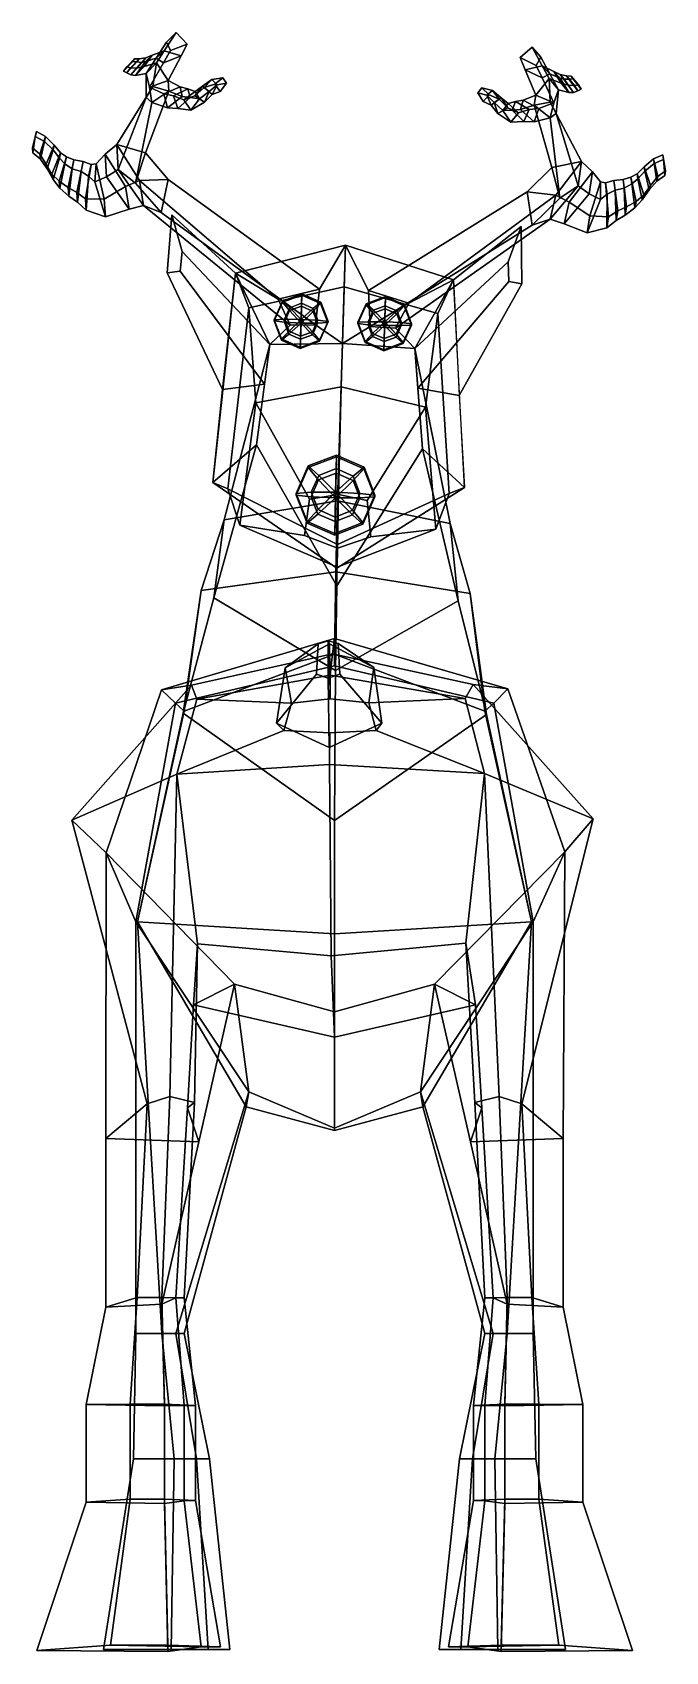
# Model space of a CAD drawing. Extents: x -86 to 94, y -151 to 310.
import ezdxf

# ---------------------------------------------------------------- set-up
doc = ezdxf.new("R2010")
doc.units = 0

msp = doc.modelspace()

# ---------------------------------------------------------------- linework, layer by layer
for points in [[(-48.462265, 304.799011, 192.561218), (-45.084778, 310.009918, 188.706955), (-47.829819, 307.258575, 187.71376), (-50.806168, 302.658478, 190.46225)], [(-48.462265, 304.799011, 192.561218), (-43.704437, 303.299164, 191.300812), (-41.944042, 306.664459, 189.004684), (-45.084778, 310.009918, 188.706955)], [(-45.084778, 310.009918, 188.706955), (-41.944042, 306.664459, 189.004684), (-46.676575, 304.817749, 187.471756), (-47.829819, 307.258575, 187.71376)], [(-50.726425, 301.295776, 195.149323), (-48.462265, 304.799011, 192.561218), (-51.881378, 303.492249, 190.224182), (-54.216526, 300.276306, 192.165878)], [(-48.462265, 304.799011, 192.561218), (-50.806168, 302.658478, 190.46225), (-53.804764, 301.712372, 188.02861), (-51.881378, 303.492249, 190.224182)], [(-50.806168, 302.658478, 190.46225), (-47.829819, 307.258575, 187.71376), (-46.676575, 304.817749, 187.471756), (-48.679482, 301.358521, 189.303345)], [(-47.373158, 296.261078, 196.097137), (-43.704437, 303.299164, 191.300812), (-48.462265, 304.799011, 192.561218), (-50.726425, 301.295776, 195.149323)], [(-43.704437, 303.299164, 191.300812), (-48.679482, 301.358521, 189.303345), (-46.676575, 304.817749, 187.471756), (-41.944042, 306.664459, 189.004684)], [(56.275333, 305.845978, 188.159332), (58.763153, 302.9216, 187.151337), (57.393532, 300.617401, 186.933411), (52.83836, 302.811493, 188.505692)], [(59.146126, 300.452576, 192.00351), (56.275333, 305.845978, 188.159332), (52.83836, 302.811493, 188.505692), (54.276642, 299.360138, 190.798767)], [(59.146126, 300.452576, 192.00351), (61.299538, 298.166656, 189.892517), (58.763153, 302.9216, 187.151337), (56.275333, 305.845978, 188.159332)], [(-60.046398, 298.953491, 178.462112), (-59.162453, 300.207886, 181.098892), (-56.906776, 302.519653, 181.139435), (-57.447994, 301.761597, 178.842484)], [(-56.282104, 301.591583, 182.542816), (-59.15929, 298.443481, 182.282211), (-60.046398, 298.953491, 178.462112), (-57.447994, 301.761597, 178.842484)], [(-59.15929, 298.443481, 182.282211), (-58.076389, 299.897125, 185.14798), (-59.162453, 300.207886, 181.098892), (-60.046398, 298.953491, 178.462112)], [(-58.076389, 299.897125, 185.14798), (-55.589752, 302.484222, 185.05513), (-56.906776, 302.519653, 181.139435), (-59.162453, 300.207886, 181.098892)], [(-54.963501, 301.478027, 186.332062), (-58.011646, 297.87912, 186.891785), (-59.15929, 298.443481, 182.282211), (-56.282104, 301.591583, 182.542816)], [(-58.011646, 297.87912, 186.891785), (-56.324383, 299.801605, 189.668808), (-58.076389, 299.897125, 185.14798), (-59.15929, 298.443481, 182.282211)], [(-56.324383, 299.801605, 189.668808), (-53.746498, 302.732666, 188.850739), (-55.589752, 302.484222, 185.05513), (-58.076389, 299.897125, 185.14798)], [(-53.804764, 301.712372, 188.02861), (-56.66901, 297.705963, 189.906326), (-58.011646, 297.87912, 186.891785), (-54.963501, 301.478027, 186.332062)], [(-56.66901, 297.705963, 189.906326), (-54.216526, 300.276306, 192.165878), (-56.324383, 299.801605, 189.668808), (-58.011646, 297.87912, 186.891785)], [(-55.589752, 302.484222, 185.05513), (-56.282104, 301.591583, 182.542816), (-57.447994, 301.761597, 178.842484), (-56.906776, 302.519653, 181.139435)], [(-50.806168, 302.658478, 190.46225), (-53.641594, 298.263733, 193.084549), (-56.66901, 297.705963, 189.906326), (-53.804764, 301.712372, 188.02861)], [(-53.641594, 298.263733, 193.084549), (-50.726425, 301.295776, 195.149323), (-54.216526, 300.276306, 192.165878), (-56.66901, 297.705963, 189.906326)], [(-54.216526, 300.276306, 192.165878), (-51.881378, 303.492249, 190.224182), (-53.746498, 302.732666, 188.850739), (-56.324383, 299.801605, 189.668808)], [(-53.746498, 302.732666, 188.850739), (-54.963501, 301.478027, 186.332062), (-56.282104, 301.591583, 182.542816), (-55.589752, 302.484222, 185.05513)], [(-51.881378, 303.492249, 190.224182), (-53.804764, 301.712372, 188.02861), (-54.963501, 301.478027, 186.332062), (-53.746498, 302.732666, 188.850739)], [(-51.690281, 294.549683, 199.341507), (-50.726425, 301.295776, 195.149323), (-53.641594, 298.263733, 193.084549), (-53.653656, 291.438751, 196.334732)], [(-52.671421, 294.441467, 192.960464), (-53.641594, 298.263733, 193.084549), (-50.806168, 302.658478, 190.46225), (-48.679482, 301.358521, 189.303345)], [(-47.373158, 296.261078, 196.097137), (-52.671421, 294.441467, 192.960464), (-48.679482, 301.358521, 189.303345), (-43.704437, 303.299164, 191.300812)], [(-51.690281, 294.549683, 199.341507), (-47.15332, 293.273956, 198.279846), (-47.373158, 296.261078, 196.097137), (-50.726425, 301.295776, 195.149323)], [(54.276642, 299.360138, 190.798767), (52.83836, 302.811493, 188.505692), (57.393532, 300.617401, 186.933411), (59.069649, 297.060394, 188.761627)], [(57.287678, 292.153503, 195.591187), (61.076508, 296.83255, 194.586166), (59.146126, 300.452576, 192.00351), (54.276642, 299.360138, 190.798767)], [(61.299538, 298.166656, 189.892517), (59.069649, 297.060394, 188.761627), (57.393532, 300.617401, 186.933411), (58.763153, 302.9216, 187.151337)], [(61.076508, 296.83255, 194.586166), (64.477821, 295.560059, 191.574753), (62.446781, 298.899261, 189.639389), (59.146126, 300.452576, 192.00351)], [(59.146126, 300.452576, 192.00351), (62.446781, 298.899261, 189.639389), (64.214294, 297.003418, 187.434921), (61.299538, 298.166656, 189.892517)], [(-53.653656, 291.438751, 196.334732), (-53.641594, 298.263733, 193.084549), (-52.671421, 294.441467, 192.960464), (-52.046112, 290.01355, 195.036392)], [(-52.671421, 294.441467, 192.960464), (-47.373158, 296.261078, 196.097137), (-43.923626, 294.485535, 194.533218), (-48.561108, 292.501862, 191.71489)], [(-47.373158, 296.261078, 196.097137), (-47.15332, 293.273956, 198.279846), (-43.396839, 291.736816, 196.348602), (-43.923626, 294.485535, 194.533218)], [(-39.734856, 291.983337, 188.428467), (-37.595928, 294.682861, 190.842743), (-34.928116, 296.592438, 189.007721), (-37.080284, 294.275879, 186.923615)], [(-37.595928, 294.682861, 190.842743), (-35.722694, 293.192261, 191.334), (-33.419792, 295.096191, 189.567581), (-34.928116, 296.592438, 189.007721)], [(-37.080284, 294.275879, 186.923615), (-34.928116, 296.592438, 189.007721), (-31.836641, 297.085175, 187.261063), (-34.103519, 295.245087, 185.498535)], [(-34.886318, 292.358276, 187.116425), (-37.080284, 294.275879, 186.923615), (-34.103519, 295.245087, 185.498535), (-32.534317, 293.189178, 185.936386)], [(-34.928116, 296.592438, 189.007721), (-33.419792, 295.096191, 189.567581), (-30.803055, 295.556671, 187.959885), (-31.836641, 297.085175, 187.261063)], [(-33.419792, 295.096191, 189.567581), (-34.886318, 292.358276, 187.116425), (-32.534317, 293.189178, 185.936386), (-30.803055, 295.556671, 187.959885)], [(-32.534317, 293.189178, 185.936386), (-34.103519, 295.245087, 185.498535), (-31.836641, 297.085175, 187.261063), (-30.803055, 295.556671, 187.959885)], [(57.287678, 292.153503, 195.591187), (54.276642, 299.360138, 190.798767), (59.069649, 297.060394, 188.761627), (62.42326, 289.96051, 192.414703)], [(61.427841, 290.136902, 198.802551), (61.076508, 296.83255, 194.586166), (57.287678, 292.153503, 195.591187), (56.800537, 289.23584, 197.789566)], [(62.42326, 289.96051, 192.414703), (59.069649, 297.060394, 188.761627), (61.299538, 298.166656, 189.892517), (63.723186, 293.631805, 192.509552)], [(61.427841, 290.136902, 198.802551), (63.129993, 286.939056, 195.79451), (63.723186, 293.631805, 192.509552), (61.076508, 296.83255, 194.586166)], [(63.723186, 293.631805, 192.509552), (66.705215, 292.85202, 189.306381), (64.477821, 295.560059, 191.574753), (61.076508, 296.83255, 194.586166)], [(61.299538, 298.166656, 189.892517), (64.214294, 297.003418, 187.434921), (66.705215, 292.85202, 189.306381), (63.723186, 293.631805, 192.509552)], [(64.477821, 295.560059, 191.574753), (66.54763, 294.931549, 189.060562), (64.24366, 298.007477, 188.251831), (62.446781, 298.899261, 189.639389)], [(62.446781, 298.899261, 189.639389), (64.24366, 298.007477, 188.251831), (65.35585, 296.683746, 185.728775), (64.214294, 297.003418, 187.434921)], [(64.214294, 297.003418, 187.434921), (65.35585, 296.683746, 185.728775), (68.071602, 292.91983, 186.279053), (66.705215, 292.85202, 189.306381)], [(66.54763, 294.931549, 189.060562), (68.322327, 294.891815, 184.523651), (66.07589, 297.621216, 184.440445), (64.24366, 298.007477, 188.251831)], [(64.24366, 298.007477, 188.251831), (66.07589, 297.621216, 184.440445), (66.697334, 296.694336, 181.927094), (65.35585, 296.683746, 185.728775)], [(66.705215, 292.85202, 189.306381), (68.071602, 292.91983, 186.279053), (66.54763, 294.931549, 189.060562), (64.477821, 295.560059, 191.574753)], [(65.35585, 296.683746, 185.728775), (66.697334, 296.694336, 181.927094), (69.285156, 293.387238, 181.656769), (68.071602, 292.91983, 186.279053)], [(68.322327, 294.891815, 184.523651), (69.450333, 295.114716, 180.463547), (67.409576, 297.555176, 180.512756), (66.07589, 297.621216, 184.440445)], [(66.07589, 297.621216, 184.440445), (67.409576, 297.555176, 180.512756), (67.891205, 296.772247, 178.21553), (66.697334, 296.694336, 181.927094)], [(66.697334, 296.694336, 181.927094), (67.891205, 296.772247, 178.21553), (70.231033, 293.820862, 177.826477), (69.285156, 293.387238, 181.656769)], [(70.231033, 293.820862, 177.826477), (67.891205, 296.772247, 178.21553), (67.409576, 297.555176, 180.512756), (69.450333, 295.114716, 180.463547)], [(-62.017899, 278.092682, 209.771561), (-53.779339, 275.688477, 211.372879), (-47.15332, 293.273956, 198.279846), (-51.690281, 294.549683, 199.341507)], [(-61.611263, 270.913483, 206.26889), (-62.017899, 278.092682, 209.771561), (-51.690281, 294.549683, 199.341507), (-53.653656, 291.438751, 196.334732)], [(-61.611263, 270.913483, 206.26889), (-53.653656, 291.438751, 196.334732), (-52.046112, 290.01355, 195.036392), (-56.676804, 267.019989, 205.979721)], [(-56.676804, 267.019989, 205.979721), (-52.046112, 290.01355, 195.036392), (-47.15332, 293.273956, 198.279846), (-53.779339, 275.688477, 211.372879)], [(-52.046112, 290.01355, 195.036392), (-52.671421, 294.441467, 192.960464), (-48.561108, 292.501862, 191.71489), (-47.538601, 288.509705, 193.359665)], [(-47.15332, 293.273956, 198.279846), (-52.046112, 290.01355, 195.036392), (-47.538601, 288.509705, 193.359665), (-43.396839, 291.736816, 196.348602)], [(-48.561108, 292.501862, 191.71489), (-43.923626, 294.485535, 194.533218), (-41.734211, 293.913239, 193.370895), (-45.812206, 291.929047, 190.827072)], [(-47.538601, 288.509705, 193.359665), (-48.561108, 292.501862, 191.71489), (-45.812206, 291.929047, 190.827072), (-44.620377, 288.361542, 192.169327)], [(-43.396839, 291.736816, 196.348602), (-47.538601, 288.509705, 193.359665), (-44.620377, 288.361542, 192.169327), (-41.062763, 291.424561, 194.911026)], [(-45.812206, 291.929047, 190.827072), (-41.734211, 293.913239, 193.370895), (-39.705902, 293.192505, 192.337372), (-42.9217, 290.775055, 189.95076)], [(-44.620377, 288.361542, 192.169327), (-45.812206, 291.929047, 190.827072), (-42.9217, 290.775055, 189.95076), (-40.935951, 287.856171, 190.65329)], [(-41.062763, 291.424561, 194.911026), (-44.620377, 288.361542, 192.169327), (-40.935951, 287.856171, 190.65329), (-38.417515, 291.046936, 193.369446)], [(-43.923626, 294.485535, 194.533218), (-43.396839, 291.736816, 196.348602), (-41.062763, 291.424561, 194.911026), (-41.734211, 293.913239, 193.370895)], [(-42.9217, 290.775055, 189.95076), (-39.705902, 293.192505, 192.337372), (-37.595928, 294.682861, 190.842743), (-39.734856, 291.983337, 188.428467)], [(-40.935951, 287.856171, 190.65329), (-42.9217, 290.775055, 189.95076), (-39.734856, 291.983337, 188.428467), (-37.062244, 290.139221, 188.470749)], [(-41.734211, 293.913239, 193.370895), (-41.062763, 291.424561, 194.911026), (-38.417515, 291.046936, 193.369446), (-39.705902, 293.192505, 192.337372)], [(-38.417515, 291.046936, 193.369446), (-40.935951, 287.856171, 190.65329), (-37.062244, 290.139221, 188.470749), (-35.722694, 293.192261, 191.334)], [(-37.062244, 290.139221, 188.470749), (-39.734856, 291.983337, 188.428467), (-37.080284, 294.275879, 186.923615), (-34.886318, 292.358276, 187.116425)], [(-39.705902, 293.192505, 192.337372), (-38.417515, 291.046936, 193.369446), (-35.722694, 293.192261, 191.334), (-37.595928, 294.682861, 190.842743)], [(-35.722694, 293.192261, 191.334), (-37.062244, 290.139221, 188.470749), (-34.886318, 292.358276, 187.116425), (-33.419792, 295.096191, 189.567581)], [(42.273911, 290.286346, 185.584457), (40.747463, 292.754211, 187.615677), (41.915272, 294.181488, 186.901825), (44.019653, 292.191803, 185.124664)], [(44.945011, 293.453461, 188.620346), (41.915272, 294.181488, 186.901825), (40.747463, 292.754211, 187.615677), (43.308033, 292.095978, 189.199936)], [(43.308033, 292.095978, 189.199936), (40.747463, 292.754211, 187.615677), (42.273911, 290.286346, 185.584457), (44.540939, 289.285797, 186.745544)], [(46.89539, 291.005737, 186.525192), (44.019653, 292.191803, 185.124664), (41.915272, 294.181488, 186.901825), (44.945011, 293.453461, 188.620346)], [(44.540939, 289.285797, 186.745544), (42.273911, 290.286346, 185.584457), (44.019653, 292.191803, 185.124664), (46.89539, 291.005737, 186.525192)], [(47.428463, 291.364258, 190.437103), (44.945011, 293.453461, 188.620346), (43.308033, 292.095978, 189.199936), (45.429764, 290.04068, 190.951492)], [(45.429764, 290.04068, 190.951492), (43.308033, 292.095978, 189.199936), (44.540939, 289.285797, 186.745544), (46.512592, 286.932922, 188.088089)], [(46.512592, 286.932922, 188.088089), (44.540939, 289.285797, 186.745544), (46.89539, 291.005737, 186.525192), (49.335571, 288.544006, 188.014313)], [(49.335571, 288.544006, 188.014313), (46.89539, 291.005737, 186.525192), (44.945011, 293.453461, 188.620346), (47.428463, 291.364258, 190.437103)], [(49.395531, 289.733429, 191.91774), (47.428463, 291.364258, 190.437103), (45.429764, 290.04068, 190.951492), (47.922157, 287.720123, 192.970016)], [(52.401688, 287.111145, 189.51236), (49.335571, 288.544006, 188.014313), (47.428463, 291.364258, 190.437103), (49.395531, 289.733429, 191.91774)], [(53.702076, 290.677979, 194.068314), (51.475246, 290.28537, 192.929199), (50.584953, 287.888367, 194.485657), (52.932339, 288.015625, 195.900253)], [(58.164097, 288.374939, 191.216965), (55.378494, 288.023651, 190.357132), (51.475246, 290.28537, 192.929199), (53.702076, 290.677979, 194.068314)], [(57.287678, 292.153503, 195.591187), (53.702076, 290.677979, 194.068314), (52.932339, 288.015625, 195.900253), (56.800537, 289.23584, 197.789566)], [(62.42326, 289.96051, 192.414703), (58.164097, 288.374939, 191.216965), (53.702076, 290.677979, 194.068314), (57.287678, 292.153503, 195.591187)], [(63.129993, 286.939056, 195.79451), (61.411285, 285.665558, 194.518234), (62.42326, 289.96051, 192.414703), (63.723186, 293.631805, 192.509552)], [(68.071602, 292.91983, 186.279053), (69.285156, 293.387238, 181.656769), (68.322327, 294.891815, 184.523651), (66.54763, 294.931549, 189.060562)], [(69.285156, 293.387238, 181.656769), (70.231033, 293.820862, 177.826477), (69.450333, 295.114716, 180.463547), (68.322327, 294.891815, 184.523651)], [(47.922157, 287.720123, 192.970016), (45.429764, 290.04068, 190.951492), (46.512592, 286.932922, 188.088089), (50.170288, 284.391174, 190.244629)], [(50.170288, 284.391174, 190.244629), (46.512592, 286.932922, 188.088089), (49.335571, 288.544006, 188.014313), (52.401688, 287.111145, 189.51236)], [(51.475246, 290.28537, 192.929199), (49.395531, 289.733429, 191.91774), (47.922157, 287.720123, 192.970016), (50.584953, 287.888367, 194.485657)], [(50.584953, 287.888367, 194.485657), (47.922157, 287.720123, 192.970016), (50.170288, 284.391174, 190.244629), (53.880096, 284.608765, 191.725662)], [(55.378494, 288.023651, 190.357132), (52.401688, 287.111145, 189.51236), (49.395531, 289.733429, 191.91774), (51.475246, 290.28537, 192.929199)], [(53.880096, 284.608765, 191.725662), (50.170288, 284.391174, 190.244629), (52.401688, 287.111145, 189.51236), (55.378494, 288.023651, 190.357132)], [(52.932339, 288.015625, 195.900253), (50.584953, 287.888367, 194.485657), (53.880096, 284.608765, 191.725662), (56.797001, 284.532928, 192.889267)], [(56.800537, 289.23584, 197.789566), (52.932339, 288.015625, 195.900253), (56.797001, 284.532928, 192.889267), (61.411285, 285.665558, 194.518234)], [(56.797001, 284.532928, 192.889267), (53.880096, 284.608765, 191.725662), (55.378494, 288.023651, 190.357132), (58.164097, 288.374939, 191.216965)], [(61.411285, 285.665558, 194.518234), (56.797001, 284.532928, 192.889267), (58.164097, 288.374939, 191.216965), (62.42326, 289.96051, 192.414703)], [(70.315636, 273.241608, 209.22702), (61.427841, 290.136902, 198.802551), (56.800537, 289.23584, 197.789566), (61.904366, 271.482422, 210.905823)], [(64.13356, 262.795563, 205.533783), (61.904366, 271.482422, 210.905823), (56.800537, 289.23584, 197.789566), (61.411285, 285.665558, 194.518234)], [(69.35437, 266.258728, 205.76709), (64.13356, 262.795563, 205.533783), (61.411285, 285.665558, 194.518234), (63.129993, 286.939056, 195.79451)], [(69.35437, 266.258728, 205.76709), (63.129993, 286.939056, 195.79451), (61.427841, 290.136902, 198.802551), (70.315636, 273.241608, 209.22702)], [(-86.018196, 277.094025, 183.651993), (-84.872734, 281.730408, 183.530762), (-85.184387, 280.320892, 181.17038), (-85.867783, 275.691284, 180.998825)], [(-83.949005, 275.294861, 186.648544), (-82.307053, 280.333069, 186.890564), (-84.872734, 281.730408, 183.530762), (-86.018196, 277.094025, 183.651993)], [(-82.307053, 280.333069, 186.890564), (-82.619377, 278.95639, 184.16362), (-85.184387, 280.320892, 181.17038), (-84.872734, 281.730408, 183.530762)], [(-83.731766, 273.906464, 183.623001), (-83.949005, 275.294861, 186.648544), (-86.018196, 277.094025, 183.651993), (-85.867783, 275.691284, 180.998825)], [(-82.619377, 278.95639, 184.16362), (-83.731766, 273.906464, 183.623001), (-85.867783, 275.691284, 180.998825), (-85.184387, 280.320892, 181.17038)], [(-82.116341, 272.475037, 190.174179), (-79.841431, 277.847626, 190.965393), (-82.307053, 280.333069, 186.890564), (-83.949005, 275.294861, 186.648544)], [(-80.114288, 276.576599, 187.815201), (-81.783501, 271.161469, 186.727478), (-83.731766, 273.906464, 183.623001), (-82.619377, 278.95639, 184.16362)], [(-79.841431, 277.847626, 190.965393), (-80.114288, 276.576599, 187.815201), (-82.619377, 278.95639, 184.16362), (-82.307053, 280.333069, 186.890564)], [(-80.439743, 269.649902, 193.586029), (-78.011536, 275.675995, 194.346436), (-79.841431, 277.847626, 190.965393), (-82.116341, 272.475037, 190.174179)], [(-78.011536, 275.675995, 194.346436), (-78.334152, 274.205994, 190.871353), (-80.114288, 276.576599, 187.815201), (-79.841431, 277.847626, 190.965393)], [(-55.541641, 267.808716, 215.941071), (-62.017899, 278.092682, 209.771561), (-65.329346, 275.309875, 208.243881), (-59.481838, 266.065491, 213.798462)], [(-62.017899, 278.092682, 209.771561), (-61.611263, 270.913483, 206.26889), (-64.954819, 268.845825, 205.095398), (-65.329346, 275.309875, 208.243881)], [(-55.541641, 267.808716, 215.941071), (-47.321499, 268.151642, 216.348083), (-53.779339, 275.688477, 211.372879), (-62.017899, 278.092682, 209.771561)], [(-81.783501, 271.161469, 186.727478), (-82.116341, 272.475037, 190.174179), (-83.949005, 275.294861, 186.648544), (-83.731766, 273.906464, 183.623001)], [(-80.092949, 268.140259, 189.773621), (-80.439743, 269.649902, 193.586029), (-82.116341, 272.475037, 190.174179), (-81.783501, 271.161469, 186.727478)], [(-78.334152, 274.205994, 190.871353), (-80.092949, 268.140259, 189.773621), (-81.783501, 271.161469, 186.727478), (-80.114288, 276.576599, 187.815201)], [(-78.443611, 267.591003, 196.731812), (-76.317688, 274.541321, 196.936127), (-78.011536, 275.675995, 194.346436), (-80.439743, 269.649902, 193.586029)], [(-76.759857, 272.591187, 193.22908), (-78.164619, 265.633331, 192.606186), (-80.092949, 268.140259, 189.773621), (-78.334152, 274.205994, 190.871353)], [(-75.832024, 265.811249, 200.192307), (-74.185974, 273.707123, 199.71756), (-76.317688, 274.541321, 196.936127), (-78.443611, 267.591003, 196.731812)], [(-76.317688, 274.541321, 196.936127), (-76.759857, 272.591187, 193.22908), (-78.334152, 274.205994, 190.871353), (-78.011536, 275.675995, 194.346436)], [(-74.72818, 271.188263, 195.804276), (-75.605179, 263.319092, 195.763382), (-78.164619, 265.633331, 192.606186), (-76.759857, 272.591187, 193.22908)], [(-74.185974, 273.707123, 199.71756), (-74.72818, 271.188263, 195.804276), (-76.759857, 272.591187, 193.22908), (-76.317688, 274.541321, 196.936127)], [(-73.397766, 264.438446, 203.237656), (-71.568199, 273.209106, 202.709961), (-74.185974, 273.707123, 199.71756), (-75.832024, 265.811249, 200.192307)], [(-71.568199, 273.209106, 202.709961), (-72.171127, 270.411346, 198.362015), (-74.72818, 271.188263, 195.804276), (-74.185974, 273.707123, 199.71756)], [(-70.92997, 262.593536, 206.653183), (-69.329247, 272.386169, 205.682297), (-71.568199, 273.209106, 202.709961), (-73.397766, 264.438446, 203.237656)], [(-69.329247, 272.386169, 205.682297), (-70.009331, 269.083038, 200.980118), (-72.171127, 270.411346, 198.362015), (-71.568199, 273.209106, 202.709961)], [(-65.601845, 262.492676, 211.183624), (-67.893967, 272.60791, 207.339249), (-69.329247, 272.386169, 205.682297), (-70.92997, 262.593536, 206.653183)], [(-67.893967, 272.60791, 207.339249), (-68.283318, 267.475464, 203.434708), (-70.009331, 269.083038, 200.980118), (-69.329247, 272.386169, 205.682297)], [(-65.329346, 275.309875, 208.243881), (-64.954819, 268.845825, 205.095398), (-68.283318, 267.475464, 203.434708), (-67.893967, 272.60791, 207.339249)], [(-59.481838, 266.065491, 213.798462), (-65.329346, 275.309875, 208.243881), (-67.893967, 272.60791, 207.339249), (-65.601845, 262.492676, 211.183624)], [(-47.321499, 268.151642, 216.348083), (-49.407307, 258.65799, 209.724762), (-56.676804, 267.019989, 205.979721), (-53.779339, 275.688477, 211.372879)], [(63.035553, 263.635529, 215.496857), (70.315636, 273.241608, 209.22702), (61.904366, 271.482422, 210.905823), (54.862579, 264.545013, 215.962753)], [(63.035553, 263.635529, 215.496857), (66.838432, 261.65918, 213.334763), (73.401054, 270.286804, 207.689133), (70.315636, 273.241608, 209.22702)], [(70.315636, 273.241608, 209.22702), (73.401054, 270.286804, 207.689133), (72.531906, 264.007019, 204.580307), (69.35437, 266.258728, 205.76709)], [(89.969025, 266.364227, 189.51619), (92.030045, 268.978149, 185.958801), (90.799271, 273.986633, 186.178055), (88.126617, 271.743134, 190.287888)], [(88.126617, 271.743134, 190.287888), (90.799271, 273.986633, 186.178055), (91.006874, 272.631348, 183.459473), (88.305733, 270.493195, 187.145493)], [(88.305733, 270.493195, 187.145493), (91.006874, 272.631348, 183.459473), (91.711067, 267.65094, 182.945847), (89.5429, 265.117462, 186.082199)], [(92.030045, 268.978149, 185.958801), (94.246376, 270.581818, 182.934921), (93.482491, 275.162659, 182.789108), (90.799271, 273.986633, 186.178055)], [(90.799271, 273.986633, 186.178055), (93.482491, 275.162659, 182.789108), (93.684868, 273.776093, 180.4375), (91.006874, 272.631348, 183.459473)], [(91.006874, 272.631348, 183.459473), (93.684868, 273.776093, 180.4375), (93.991028, 269.236237, 180.294128), (91.711067, 267.65094, 182.945847)], [(94.246376, 270.581818, 182.934921), (93.991028, 269.236237, 180.294128), (93.684868, 273.776093, 180.4375), (93.482491, 275.162659, 182.789108)], [(-78.164619, 265.633331, 192.606186), (-78.443611, 267.591003, 196.731812), (-80.439743, 269.649902, 193.586029), (-80.092949, 268.140259, 189.773621)], [(-75.605179, 263.319092, 195.763382), (-75.832024, 265.811249, 200.192307), (-78.443611, 267.591003, 196.731812), (-78.164619, 265.633331, 192.606186)], [(-72.171127, 270.411346, 198.362015), (-73.145973, 261.670868, 198.316727), (-75.605179, 263.319092, 195.763382), (-74.72818, 271.188263, 195.804276)], [(-70.009331, 269.083038, 200.980118), (-70.681152, 259.341522, 201.285431), (-73.145973, 261.670868, 198.316727), (-72.171127, 270.411346, 198.362015)], [(-68.283318, 267.475464, 203.434708), (-65.191795, 257.487152, 206.304123), (-70.681152, 259.341522, 201.285431), (-70.009331, 269.083038, 200.980118)], [(-64.954819, 268.845825, 205.095398), (-58.447361, 259.699005, 209.416702), (-65.191795, 257.487152, 206.304123), (-68.283318, 267.475464, 203.434708)], [(-61.611263, 270.913483, 206.26889), (-54.399921, 260.739838, 211.068542), (-58.447361, 259.699005, 209.416702), (-64.954819, 268.845825, 205.095398)], [(-54.399921, 260.739838, 211.068542), (-61.611263, 270.913483, 206.26889), (-56.676804, 267.019989, 205.979721), (-49.407307, 258.65799, 209.724762)], [(-54.399921, 260.739838, 211.068542), (-55.541641, 267.808716, 215.941071), (-59.481838, 266.065491, 213.798462), (-58.447361, 259.699005, 209.416702)], [(-55.541641, 267.808716, 215.941071), (-16.007376, 233.988342, 230.521606), (-4.273499, 236.902664, 230.759323), (-47.321499, 268.151642, 216.348083)], [(-16.007376, 233.988342, 230.521606), (-55.541641, 267.808716, 215.941071), (-54.399921, 260.739838, 211.068542), (-12.601035, 226.586395, 222.603851)], [(-4.273499, 236.902664, 230.759323), (-5.416225, 226.712479, 219.666245), (-49.407307, 258.65799, 209.724762), (-47.321499, 268.151642, 216.348083)], [(54.862579, 264.545013, 215.962753), (61.904366, 271.482422, 210.905823), (64.13356, 262.795563, 205.533783), (56.24601, 255.093781, 209.365219)], [(66.838432, 261.65918, 213.334763), (72.680626, 257.754242, 210.696152), (75.748749, 267.468964, 206.780518), (73.401054, 270.286804, 207.689133)], [(73.401054, 270.286804, 207.689133), (75.748749, 267.468964, 206.780518), (75.750488, 262.44162, 202.903702), (72.531906, 264.007019, 204.580307)], [(78.013199, 257.498596, 206.130173), (80.621086, 259.132813, 202.688156), (79.47316, 267.801483, 202.121475), (77.167458, 267.153534, 205.114578)], [(77.167458, 267.153534, 205.114578), (79.47316, 267.801483, 202.121475), (79.867714, 265.039856, 197.787415), (77.601883, 263.892578, 200.428238)], [(80.621086, 259.132813, 202.688156), (83.160248, 260.307312, 199.618683), (82.131363, 268.10556, 199.107254), (79.47316, 267.801483, 202.121475)], [(79.47316, 267.801483, 202.121475), (82.131363, 268.10556, 199.107254), (82.485191, 265.621399, 195.207047), (79.867714, 265.039856, 197.787415)], [(83.160248, 260.307312, 199.618683), (85.909386, 261.864166, 196.129959), (84.331001, 268.770477, 196.305374), (82.131363, 268.10556, 199.107254)], [(82.131363, 268.10556, 199.107254), (84.331001, 268.770477, 196.305374), (84.628319, 266.847809, 192.608917), (82.485191, 265.621399, 195.207047)], [(85.909386, 261.864166, 196.129959), (88.067078, 263.731873, 192.957779), (86.117767, 269.757629, 193.69632), (84.331001, 268.770477, 196.305374)], [(84.331001, 268.770477, 196.305374), (86.117767, 269.757629, 193.69632), (86.332481, 268.310699, 190.229813), (84.628319, 266.847809, 192.608917)], [(84.628319, 266.847809, 192.608917), (86.332481, 268.310699, 190.229813), (87.613792, 262.29541, 189.159241), (85.491158, 259.986969, 192.020233)], [(88.067078, 263.731873, 192.957779), (89.969025, 266.364227, 189.51619), (88.126617, 271.743134, 190.287888), (86.117767, 269.757629, 193.69632)], [(86.117767, 269.757629, 193.69632), (88.126617, 271.743134, 190.287888), (88.305733, 270.493195, 187.145493), (86.332481, 268.310699, 190.229813)], [(86.332481, 268.310699, 190.229813), (88.305733, 270.493195, 187.145493), (89.5429, 265.117462, 186.082199), (87.613792, 262.29541, 189.159241)], [(89.5429, 265.117462, 186.082199), (91.711067, 267.65094, 182.945847), (92.030045, 268.978149, 185.958801), (89.969025, 266.364227, 189.51619)], [(91.711067, 267.65094, 182.945847), (93.991028, 269.236237, 180.294128), (94.246376, 270.581818, 182.934921), (92.030045, 268.978149, 185.958801)], [(-73.145973, 261.670868, 198.316727), (-73.397766, 264.438446, 203.237656), (-75.832024, 265.811249, 200.192307), (-75.605179, 263.319092, 195.763382)], [(-70.681152, 259.341522, 201.285431), (-70.92997, 262.593536, 206.653183), (-73.397766, 264.438446, 203.237656), (-73.145973, 261.670868, 198.316727)], [(-58.447361, 259.699005, 209.416702), (-59.481838, 266.065491, 213.798462), (-65.601845, 262.492676, 211.183624), (-65.191795, 257.487152, 206.304123)], [(9.661984, 236.475632, 230.721024), (54.862579, 264.545013, 215.962753), (56.24601, 255.093781, 209.365219), (10.159944, 226.264221, 219.628906)], [(9.661984, 236.475632, 230.721024), (21.18327, 232.869232, 230.423386), (63.035553, 263.635529, 215.496857), (54.862579, 264.545013, 215.962753)], [(21.18327, 232.869232, 230.423386), (17.321987, 225.725967, 222.532272), (61.377041, 256.797638, 210.666199), (63.035553, 263.635529, 215.496857)], [(61.377041, 256.797638, 210.666199), (56.24601, 255.093781, 209.365219), (64.13356, 262.795563, 205.533783), (69.35437, 266.258728, 205.76709)], [(69.35437, 266.258728, 205.76709), (72.531906, 264.007019, 204.580307), (65.341011, 255.509079, 208.992279), (61.377041, 256.797638, 210.666199)], [(61.377041, 256.797638, 210.666199), (65.341011, 255.509079, 208.992279), (66.838432, 261.65918, 213.334763), (63.035553, 263.635529, 215.496857)], [(72.531906, 264.007019, 204.580307), (75.750488, 262.44162, 202.903702), (71.912994, 252.903931, 205.847031), (65.341011, 255.509079, 208.992279)], [(75.750488, 262.44162, 202.903702), (77.601883, 263.892578, 200.428238), (77.535263, 254.35524, 200.78418), (71.912994, 252.903931, 205.847031)], [(72.680626, 257.754242, 210.696152), (78.013199, 257.498596, 206.130173), (77.167458, 267.153534, 205.114578), (75.748749, 267.468964, 206.780518)], [(75.748749, 267.468964, 206.780518), (77.167458, 267.153534, 205.114578), (77.601883, 263.892578, 200.428238), (75.750488, 262.44162, 202.903702)], [(77.601883, 263.892578, 200.428238), (79.867714, 265.039856, 197.787415), (80.173248, 256.463226, 197.786896), (77.535263, 254.35524, 200.78418)], [(79.867714, 265.039856, 197.787415), (82.485191, 265.621399, 195.207047), (82.755554, 257.905487, 195.208099), (80.173248, 256.463226, 197.786896)], [(82.485191, 265.621399, 195.207047), (84.628319, 266.847809, 192.608917), (85.491158, 259.986969, 192.020233), (82.755554, 257.905487, 195.208099)], [(85.491158, 259.986969, 192.020233), (87.613792, 262.29541, 189.159241), (88.067078, 263.731873, 192.957779), (85.909386, 261.864166, 196.129959)], [(87.613792, 262.29541, 189.159241), (89.5429, 265.117462, 186.082199), (89.969025, 266.364227, 189.51619), (88.067078, 263.731873, 192.957779)], [(-65.191795, 257.487152, 206.304123), (-65.601845, 262.492676, 211.183624), (-70.92997, 262.593536, 206.653183), (-70.681152, 259.341522, 201.285431)], [(-12.601035, 226.586395, 222.603851), (-54.399921, 260.739838, 211.068542), (-49.407307, 258.65799, 209.724762), (-5.416225, 226.712479, 219.666245)], [(65.341011, 255.509079, 208.992279), (71.912994, 252.903931, 205.847031), (72.680626, 257.754242, 210.696152), (66.838432, 261.65918, 213.334763)], [(77.535263, 254.35524, 200.78418), (80.173248, 256.463226, 197.786896), (80.621086, 259.132813, 202.688156), (78.013199, 257.498596, 206.130173)], [(80.173248, 256.463226, 197.786896), (82.755554, 257.905487, 195.208099), (83.160248, 260.307312, 199.618683), (80.621086, 259.132813, 202.688156)], [(82.755554, 257.905487, 195.208099), (85.491158, 259.986969, 192.020233), (85.909386, 261.864166, 196.129959), (83.160248, 260.307312, 199.618683)], [(-46.316059, 258.053528, 224.194214), (-43.364948, 247.633789, 218.477203), (-43.913193, 241.980164, 218.1185), (-47.677437, 241.517441, 223.127518)], [(-47.677437, 241.517441, 223.127518), (-31.894794, 208.293457, 238.598114), (-28.224215, 241.459686, 240.737381), (-46.316059, 258.053528, 224.194214)], [(-43.364948, 247.633789, 218.477203), (-46.316059, 258.053528, 224.194214), (-28.224215, 241.459686, 240.737381), (-18.447609, 221.112717, 219.839478)], [(17.321987, 225.725967, 222.532272), (10.159944, 226.264221, 219.628906), (56.24601, 255.093781, 209.365219), (61.377041, 256.797638, 210.666199)], [(49.41328, 244.657043, 218.194992), (22.825916, 219.967682, 219.748077), (33.851124, 239.5112, 240.55751), (53.086689, 254.693268, 223.85437)], [(53.293049, 238.376663, 222.840698), (53.086689, 254.693268, 223.85437), (33.851124, 239.5112, 240.55751), (35.515743, 206.565277, 238.472015)], [(53.086689, 254.693268, 223.85437), (53.293049, 238.376663, 222.840698), (49.574455, 239.068268, 217.852158), (49.41328, 244.657043, 218.194992)], [(71.912994, 252.903931, 205.847031), (77.535263, 254.35524, 200.78418), (78.013199, 257.498596, 206.130173), (72.680626, 257.754242, 210.696152)], [(-16.007376, 233.988342, 230.521606), (-28.224215, 241.459686, 240.737381), (3.11821, 249.417725, 241.369095), (-4.273499, 236.902664, 230.759323)], [(-28.224215, 241.459686, 240.737381), (-24.417791, 231.572098, 263.944092), (2.697473, 237.498383, 264.315521), (3.11821, 249.417725, 241.369095)], [(-5.416225, 226.712479, 219.666245), (-4.273499, 236.902664, 230.759323), (3.11821, 249.417725, 241.369095), (2.217831, 221.430832, 212.109802)], [(10.159944, 226.264221, 219.628906), (2.217831, 221.430832, 212.109802), (3.11821, 249.417725, 241.369095), (9.661984, 236.475632, 230.721024)], [(33.851124, 239.5112, 240.55751), (3.11821, 249.417725, 241.369095), (2.697473, 237.498383, 264.315521), (29.38653, 229.957321, 263.802795)], [(21.18327, 232.869232, 230.423386), (9.661984, 236.475632, 230.721024), (3.11821, 249.417725, 241.369095), (33.851124, 239.5112, 240.55751)], [(-43.913193, 241.980164, 218.1185), (-43.364948, 247.633789, 218.477203), (-18.447609, 221.112717, 219.839478), (-19.966816, 209.804428, 219.133087)], [(49.574455, 239.068268, 217.852158), (23.689137, 208.681305, 219.050812), (22.825916, 219.967682, 219.748077), (49.41328, 244.657043, 218.194992)], [(-47.677437, 241.517441, 223.127518), (-43.913193, 241.980164, 218.1185), (-19.966816, 209.804428, 219.133087), (-31.894794, 208.293457, 238.598114)], [(-28.224215, 241.459686, 240.737381), (-34.68145, 181.832733, 236.839417), (-30.367924, 179.969696, 260.430664), (-24.417791, 231.572098, 263.944092)], [(-12.601035, 226.586395, 222.603851), (-18.447609, 221.112717, 219.839478), (-28.224215, 241.459686, 240.737381), (-16.007376, 233.988342, 230.521606)], [(2.697473, 237.498383, 264.315521), (-24.417791, 231.572098, 263.944092), (-22.453447, 204.473389, 291.094025), (1.845676, 209.026688, 291.542175)], [(-14.799771, 233.131149, 277.302063), (-9.311441, 235.198196, 277.434662), (-9.297544, 235.521805, 272.511353), (-14.786245, 233.455383, 272.378906)], [(-12.765449, 231.596436, 268.254211), (-14.786245, 233.455383, 272.378906), (-9.297544, 235.521805, 272.511353), (-9.374333, 232.874039, 268.336395)], [(-6.065653, 231.394638, 268.23645), (-9.374333, 232.874039, 268.336395), (-9.297544, 235.521805, 272.511353), (-3.943503, 233.125, 272.349457)], [(-3.95703, 232.800766, 277.272614), (-3.943503, 233.125, 272.349457), (-9.297544, 235.521805, 272.511353), (-9.311441, 235.198196, 277.434662)], [(2.697473, 237.498383, 264.315521), (1.845676, 209.026688, 291.542175), (25.874508, 203.23465, 291.003662), (29.38653, 229.957321, 263.802795)], [(17.321987, 225.725967, 222.532272), (21.18327, 232.869232, 230.423386), (33.851124, 239.5112, 240.55751), (22.825916, 219.967682, 219.748077)], [(53.293049, 238.376663, 222.840698), (35.515743, 206.565277, 238.472015), (23.689137, 208.681305, 219.050812), (49.574455, 239.068268, 217.852158)], [(33.851124, 239.5112, 240.55751), (29.38653, 229.957321, 263.802795), (32.625423, 178.663605, 260.355194), (37.002071, 180.344589, 236.753281)], [(-26.950317, 169.61705, 292.764893), (-22.453447, 204.473389, 291.094025), (-24.417791, 231.572098, 263.944092), (-30.367924, 179.969696, 260.430664)], [(-17.199514, 227.805557, 276.950073), (-14.799771, 233.131149, 277.302063), (-14.786245, 233.455383, 272.378906), (-17.186865, 228.131332, 272.027161)], [(-14.282773, 227.455521, 280.925385), (-12.799975, 230.746124, 281.143066), (-14.799771, 233.131149, 277.302063), (-17.199514, 227.805557, 276.950073)], [(-17.186865, 228.131332, 272.027161), (-14.786245, 233.455383, 272.378906), (-12.765449, 231.596436, 268.254211), (-14.24966, 228.308365, 268.036987)], [(-12.799975, 230.746124, 281.143066), (-9.409453, 232.024765, 281.225433), (-9.311441, 235.198196, 277.434662), (-14.799771, 233.131149, 277.302063)], [(-9.550741, 227.214844, 282.434601), (-12.799975, 230.746124, 281.143066), (-14.282773, 227.455521, 280.925385)], [(-14.24966, 228.308365, 268.036987), (-12.765449, 231.596436, 268.254211), (-9.50981, 228.269043, 266.503693)], [(-9.550741, 227.214844, 282.434601), (-9.409453, 232.024765, 281.225433), (-12.799975, 230.746124, 281.143066)], [(-9.50981, 228.269043, 266.503693), (-12.765449, 231.596436, 268.254211), (-9.374333, 232.874039, 268.336395)], [(-9.550741, 227.214844, 282.434601), (-6.100178, 230.544281, 281.125305), (-9.409453, 232.024765, 281.225433)], [(-9.50981, 228.269043, 266.503693), (-9.374333, 232.874039, 268.336395), (-6.065653, 231.394638, 268.23645)], [(-4.777777, 228.028397, 268.012909), (-9.50981, 228.269043, 266.503693), (-6.065653, 231.394638, 268.23645)], [(-6.100178, 230.544281, 281.125305), (-3.95703, 232.800766, 277.272614), (-9.311441, 235.198196, 277.434662), (-9.409453, 232.024765, 281.225433)], [(-4.81089, 227.175522, 280.901306), (-1.873683, 227.352585, 276.911133), (-3.95703, 232.800766, 277.272614), (-6.100178, 230.544281, 281.125305)], [(-1.861035, 227.678345, 271.98822), (-4.777777, 228.028397, 268.012909), (-6.065653, 231.394638, 268.23645), (-3.943503, 233.125, 272.349457)], [(-1.873683, 227.352585, 276.911133), (-1.861035, 227.678345, 271.98822), (-3.943503, 233.125, 272.349457), (-3.95703, 232.800766, 277.272614)], [(6.610361, 227.101822, 276.889557), (9.022705, 232.405243, 277.237396), (9.036231, 232.729492, 272.31424), (6.623009, 227.427582, 271.966675)], [(9.527103, 226.75177, 280.864868), (11.017644, 230.028625, 281.079987), (9.022705, 232.405243, 277.237396), (6.610361, 227.101822, 276.889557)], [(6.623009, 227.427582, 271.966675), (9.036231, 232.729492, 272.31424), (11.052171, 230.878998, 268.191132), (9.560216, 227.604614, 267.976501)], [(9.022705, 232.405243, 277.237396), (14.516372, 234.463165, 277.368195), (14.530271, 234.786774, 272.444916), (9.036231, 232.729492, 272.31424)], [(11.017644, 230.028625, 281.079987), (14.411418, 231.301605, 281.161316), (14.516372, 234.463165, 277.368195), (9.022705, 232.405243, 277.237396)], [(11.052171, 230.878998, 268.191132), (9.036231, 232.729492, 272.31424), (14.530271, 234.786774, 272.444916), (14.446537, 232.15094, 268.272247)], [(9.560216, 227.604614, 267.976501), (11.052171, 230.878998, 268.191132), (14.300067, 227.565292, 266.443207)], [(14.259138, 226.511093, 282.374146), (14.411418, 231.301605, 281.161316), (11.017644, 230.028625, 281.079987)], [(14.300067, 227.565292, 266.443207), (11.052171, 230.878998, 268.191132), (14.446537, 232.15094, 268.272247)], [(14.259138, 226.511093, 282.374146), (17.717442, 229.826813, 281.062256), (14.411418, 231.301605, 281.161316)], [(14.300067, 227.565292, 266.443207), (14.446537, 232.15094, 268.272247), (17.751966, 230.677155, 268.173401)], [(19.032101, 227.324646, 267.952454), (14.300067, 227.565292, 266.443207), (17.751966, 230.677155, 268.173401)], [(17.717442, 229.826813, 281.062256), (19.865448, 232.07486, 277.207977), (14.516372, 234.463165, 277.368195), (14.411418, 231.301605, 281.161316)], [(17.751966, 230.677155, 268.173401), (14.446537, 232.15094, 268.272247), (14.530271, 234.786774, 272.444916), (19.878973, 232.399063, 272.28479)], [(19.865448, 232.07486, 277.207977), (19.878973, 232.399063, 272.28479), (14.530271, 234.786774, 272.444916), (14.516372, 234.463165, 277.368195)], [(18.998985, 226.471771, 280.84082), (21.936192, 226.648834, 276.850677), (19.865448, 232.07486, 277.207977), (17.717442, 229.826813, 281.062256)], [(21.948841, 226.974609, 271.927765), (19.032101, 227.324646, 267.952454), (17.751966, 230.677155, 268.173401), (19.878973, 232.399063, 272.28479)], [(21.936192, 226.648834, 276.850677), (21.948841, 226.974609, 271.927765), (19.878973, 232.399063, 272.28479), (19.865448, 232.07486, 277.207977)], [(-12.601035, 226.586395, 222.603851), (-5.416225, 226.712479, 219.666245), (2.217831, 221.430832, 212.109802), (-18.447609, 221.112717, 219.839478)], [(-15.105586, 222.350266, 276.585022), (-17.199514, 227.805557, 276.950073), (-17.186865, 228.131332, 272.027161), (-15.093789, 222.677612, 271.662415)], [(-15.105586, 222.350266, 276.585022), (-12.989452, 224.084045, 280.700012), (-14.282773, 227.455521, 280.925385), (-17.199514, 227.805557, 276.950073)], [(-15.093789, 222.677612, 271.662415), (-17.186865, 228.131332, 272.027161), (-14.24966, 228.308365, 268.036987), (-12.957726, 224.939377, 267.812103)], [(-12.989452, 224.084045, 280.700012), (-9.550741, 227.214844, 282.434601), (-14.282773, 227.455521, 280.925385)], [(-12.957726, 224.939377, 267.812103), (-14.24966, 228.308365, 268.036987), (-9.50981, 228.269043, 266.503693)], [(-9.680459, 222.608597, 280.599976), (-9.550741, 227.214844, 282.434601), (-12.989452, 224.084045, 280.700012)], [(-9.649298, 223.465057, 267.712219), (-12.957726, 224.939377, 267.812103), (-9.50981, 228.269043, 266.503693)], [(-9.680459, 222.608597, 280.599976), (-6.29397, 223.889969, 280.683716), (-9.550741, 227.214844, 282.434601)], [(-9.649298, 223.465057, 267.712219), (-9.50981, 228.269043, 266.503693), (-6.262242, 224.745331, 267.795807)], [(-9.550741, 227.214844, 282.434601), (-4.81089, 227.175522, 280.901306), (-6.100178, 230.544281, 281.125305)], [(-6.29397, 223.889969, 280.683716), (-4.81089, 227.175522, 280.901306), (-9.550741, 227.214844, 282.434601)], [(-6.262242, 224.745331, 267.795807), (-9.50981, 228.269043, 266.503693), (-4.777777, 228.028397, 268.012909)], [(-4.274137, 222.040176, 276.559326), (-1.873683, 227.352585, 276.911133), (-4.81089, 227.175522, 280.901306), (-6.29397, 223.889969, 280.683716)], [(-4.26234, 222.367493, 271.636749), (-6.262242, 224.745331, 267.795807), (-4.777777, 228.028397, 268.012909), (-1.861035, 227.678345, 271.98822)], [(-4.274137, 222.040176, 276.559326), (-4.26234, 222.367493, 271.636749), (-1.861035, 227.678345, 271.98822), (-1.873683, 227.352585, 276.911133)], [(17.321987, 225.725967, 222.532272), (22.825916, 219.967682, 219.748077), (2.217831, 221.430832, 212.109802), (10.159944, 226.264221, 219.628906)], [(8.692081, 221.668945, 276.528625), (6.610361, 227.101822, 276.889557), (6.623009, 227.427582, 271.966675), (8.703877, 221.996262, 271.606018)], [(8.692081, 221.668945, 276.528625), (10.812833, 223.39415, 280.64209), (9.527103, 226.75177, 280.864868), (6.610361, 227.101822, 276.889557)], [(8.703877, 221.996262, 271.606018), (6.623009, 227.427582, 271.966675), (9.560216, 227.604614, 267.976501), (10.844561, 224.249481, 267.75415)], [(14.259138, 226.511093, 282.374146), (11.017644, 230.028625, 281.079987), (9.527103, 226.75177, 280.864868)], [(10.812833, 223.39415, 280.64209), (14.259138, 226.511093, 282.374146), (9.527103, 226.75177, 280.864868)], [(10.844561, 224.249481, 267.75415), (9.560216, 227.604614, 267.976501), (14.300067, 227.565292, 266.443207)], [(14.118727, 221.924438, 280.54306), (14.259138, 226.511093, 282.374146), (10.812833, 223.39415, 280.64209)], [(14.149888, 222.780869, 267.655304), (10.844561, 224.249481, 267.75415), (14.300067, 227.565292, 266.443207)], [(14.118727, 221.924438, 280.54306), (17.508316, 223.200043, 280.625793), (14.259138, 226.511093, 282.374146)], [(14.149888, 222.780869, 267.655304), (14.300067, 227.565292, 266.443207), (17.540045, 224.055405, 267.737885)], [(14.259138, 226.511093, 282.374146), (18.998985, 226.471771, 280.84082), (17.717442, 229.826813, 281.062256)], [(17.508316, 223.200043, 280.625793), (18.998985, 226.471771, 280.84082), (14.259138, 226.511093, 282.374146)], [(17.540045, 224.055405, 267.737885), (14.300067, 227.565292, 266.443207), (19.032101, 227.324646, 267.952454)], [(19.523531, 221.358856, 276.50296), (21.936192, 226.648834, 276.850677), (18.998985, 226.471771, 280.84082), (17.508316, 223.200043, 280.625793)], [(19.535328, 221.686142, 271.580353), (17.540045, 224.055405, 267.737885), (19.032101, 227.324646, 267.952454), (21.948841, 226.974609, 271.927765)], [(19.523531, 221.358856, 276.50296), (19.535328, 221.686142, 271.580353), (21.948841, 226.974609, 271.927765), (21.936192, 226.648834, 276.850677)], [(28.811302, 168.545212, 292.707733), (32.625423, 178.663605, 260.355194), (29.38653, 229.957321, 263.802795), (25.874508, 203.23465, 291.003662)], [(-31.446125, 171.155746, 176.961884), (-18.447609, 221.112717, 219.839478), (2.217831, 221.430832, 212.109802), (0.81871, 176.549438, 173.80188)], [(-9.751888, 219.966034, 276.423248), (-9.680459, 222.608597, 280.599976), (-12.989452, 224.084045, 280.700012), (-15.105586, 222.350266, 276.585022)], [(-9.751888, 219.966034, 276.423248), (-15.105586, 222.350266, 276.585022), (-15.093789, 222.677612, 271.662415), (-9.740436, 220.293991, 271.500732)], [(-9.740436, 220.293991, 271.500732), (-15.093789, 222.677612, 271.662415), (-12.957726, 224.939377, 267.812103), (-9.649298, 223.465057, 267.712219)], [(-9.751888, 219.966034, 276.423248), (-4.274137, 222.040176, 276.559326), (-6.29397, 223.889969, 280.683716), (-9.680459, 222.608597, 280.599976)], [(-9.751888, 219.966034, 276.423248), (-9.740436, 220.293991, 271.500732), (-4.26234, 222.367493, 271.636749), (-4.274137, 222.040176, 276.559326)], [(-9.740436, 220.293991, 271.500732), (-9.649298, 223.465057, 267.712219), (-6.262242, 224.745331, 267.795807), (-4.26234, 222.367493, 271.636749)], [(32.89484, 170.120453, 176.916153), (0.81871, 176.549438, 173.80188), (2.217831, 221.430832, 212.109802), (22.825916, 219.967682, 219.748077)], [(14.040842, 219.294067, 276.368469), (14.118727, 221.924438, 280.54306), (10.812833, 223.39415, 280.64209), (8.692081, 221.668945, 276.528625)], [(14.040842, 219.294067, 276.368469), (8.692081, 221.668945, 276.528625), (8.703877, 221.996262, 271.606018), (14.052294, 219.622009, 271.445953)], [(14.052294, 219.622009, 271.445953), (8.703877, 221.996262, 271.606018), (10.844561, 224.249481, 267.75415), (14.149888, 222.780869, 267.655304)], [(14.040842, 219.294067, 276.368469), (19.523531, 221.358856, 276.50296), (17.508316, 223.200043, 280.625793), (14.118727, 221.924438, 280.54306)], [(14.040842, 219.294067, 276.368469), (14.052294, 219.622009, 271.445953), (19.535328, 221.686142, 271.580353), (19.523531, 221.358856, 276.50296)], [(14.052294, 219.622009, 271.445953), (14.149888, 222.780869, 267.655304), (17.540045, 224.055405, 267.737885), (19.535328, 221.686142, 271.580353)], [(-31.446125, 171.155746, 176.961884), (-34.353928, 148.964569, 188.660904), (-22.245668, 192.479248, 218.033173), (-18.447609, 221.112717, 219.839478)], [(32.89484, 170.120453, 176.916153), (22.825916, 219.967682, 219.748077), (25.060854, 191.412445, 217.965652), (35.203953, 148.095322, 188.631317)], [(-31.894794, 208.293457, 238.598114), (-19.966816, 209.804428, 219.133087), (-22.245668, 192.479248, 218.033173), (-34.68145, 181.832733, 236.839417)], [(-7.108157, 177.045029, 332.548737), (1.12383, 178.416672, 332.789703), (1.845676, 209.026688, 291.542175), (-22.453447, 204.473389, 291.094025)], [(9.292983, 176.697174, 332.528137), (25.874508, 203.23465, 291.003662), (1.845676, 209.026688, 291.542175), (1.12383, 178.416672, 332.789703)], [(35.515743, 206.565277, 238.472015), (37.002071, 180.344589, 236.753281), (25.060854, 191.412445, 217.965652), (23.689137, 208.681305, 219.050812)], [(-8.586823, 166.677979, 331.967255), (-7.108157, 177.045029, 332.548737), (-22.453447, 204.473389, 291.094025), (-26.950317, 169.61705, 292.764893)], [(10.372302, 166.313019, 331.947754), (28.811302, 168.545212, 292.707733), (25.874508, 203.23465, 291.003662), (9.292983, 176.697174, 332.528137)], [(0.695875, 157.353775, 239.425705), (-34.68145, 181.832733, 236.839417), (-22.245668, 192.479248, 218.033173), (0.604456, 152.353012, 223.448151)], [(-34.353928, 148.964569, 188.660904), (0.238306, 128.291229, 204.678467), (0.604456, 152.353012, 223.448151), (-22.245668, 192.479248, 218.033173)], [(-7.480008, 186.028244, 341.003021), (0.521044, 189.116959, 341.216431), (0.532469, 189.609924, 333.991577), (-7.469189, 186.522675, 333.778381)], [(-4.522696, 182.539154, 346.634735), (0.419531, 184.45105, 346.767517), (0.521044, 189.116959, 341.216431), (-7.480008, 186.028244, 341.003021)], [(-4.495798, 183.837234, 327.720764), (-7.469189, 186.522675, 333.778381), (0.532469, 189.609924, 333.991577), (0.44738, 185.746735, 327.85318)], [(35.203953, 148.095322, 188.631317), (25.060854, 191.412445, 217.965652), (0.604456, 152.353012, 223.448151), (0.238306, 128.291229, 204.678467)], [(5.276508, 182.319489, 346.620911), (8.379045, 185.663834, 340.979492), (0.521044, 189.116959, 341.216431), (0.419531, 184.45105, 346.767517)], [(5.303405, 183.617538, 327.706909), (0.44738, 185.746735, 327.85318), (0.532469, 189.609924, 333.991577), (8.389865, 186.158325, 333.754852)], [(8.379045, 185.663834, 340.979492), (8.389865, 186.158325, 333.754852), (0.532469, 189.609924, 333.991577), (0.521044, 189.116959, 341.216431)], [(0.695875, 157.353775, 239.425705), (0.604456, 152.353012, 223.448151), (25.060854, 191.412445, 217.965652), (37.002071, 180.344589, 236.753281)], [(-10.923015, 178.19371, 340.459534), (-7.480008, 186.028244, 341.003021), (-7.469189, 186.522675, 333.778381), (-10.913593, 178.691757, 333.235352)], [(-6.649723, 177.698685, 346.298523), (-4.522696, 182.539154, 346.634735), (-7.480008, 186.028244, 341.003021), (-10.923015, 178.19371, 340.459534)], [(-10.913593, 178.691757, 333.235352), (-7.469189, 186.522675, 333.778381), (-4.495798, 183.837234, 327.720764), (-6.625058, 179.002579, 327.385284)], [(0.304521, 179.007507, 325.14389), (-4.495798, 183.837234, 327.720764), (0.44738, 185.746735, 327.85318)], [(0.304521, 179.007507, 325.14389), (0.44738, 185.746735, 327.85318), (5.303405, 183.617538, 327.706909)], [(7.203613, 177.400711, 346.280609), (11.49215, 177.711517, 340.430542), (8.379045, 185.663834, 340.979492), (5.276508, 182.319489, 346.620911)], [(11.501571, 178.209595, 333.20636), (7.228276, 178.704605, 327.367371), (5.303405, 183.617538, 327.706909), (8.389865, 186.158325, 333.754852)], [(11.49215, 177.711517, 340.430542), (11.501571, 178.209595, 333.20636), (8.389865, 186.158325, 333.754852), (8.379045, 185.663834, 340.979492)], [(-34.68145, 181.832733, 236.839417), (0.695875, 157.353775, 239.425705), (0.826392, 164.180969, 259.333527), (-30.367924, 179.969696, 260.430664)], [(0.826392, 164.180969, 259.333527), (0.724765, 157.690384, 292.292969), (-26.950317, 169.61705, 292.764893), (-30.367924, 179.969696, 260.430664)], [(0.274035, 177.395798, 348.521973), (-4.522696, 182.539154, 346.634735), (-6.649723, 177.698685, 346.298523)], [(-6.625058, 179.002579, 327.385284), (-4.495798, 183.837234, 327.720764), (0.304521, 179.007507, 325.14389)], [(0.274035, 177.395798, 348.521973), (0.419531, 184.45105, 346.767517), (-4.522696, 182.539154, 346.634735)], [(0.274035, 177.395798, 348.521973), (5.276508, 182.319489, 346.620911), (0.419531, 184.45105, 346.767517)], [(0.274035, 177.395798, 348.521973), (7.203613, 177.400711, 346.280609), (5.276508, 182.319489, 346.620911)], [(7.228276, 178.704605, 327.367371), (0.304521, 179.007507, 325.14389), (5.303405, 183.617538, 327.706909)], [(37.002071, 180.344589, 236.753281), (32.625423, 178.663605, 260.355194), (0.826392, 164.180969, 259.333527), (0.695875, 157.353775, 239.425705)], [(0.394181, 156.35939, 152.396255), (-37.984264, 151.022797, 155.453949), (-31.446125, 171.155746, 176.961884), (0.81871, 176.549438, 173.80188)], [(-7.79006, 170.222473, 339.903992), (-10.923015, 178.19371, 340.459534), (-10.913593, 178.691757, 333.235352), (-7.781943, 170.724136, 332.680237)], [(-7.79006, 170.222473, 339.903992), (-4.715063, 172.77269, 345.955719), (-6.649723, 177.698685, 346.298523), (-10.923015, 178.19371, 340.459534)], [(-7.781943, 170.724136, 332.680237), (-10.913593, 178.691757, 333.235352), (-6.625058, 179.002579, 327.385284), (-4.692539, 174.082489, 327.043182)], [(0.830846, 163.051239, 332.075073), (1.12383, 178.416672, 332.789703), (-7.108157, 177.045029, 332.548737), (-8.586823, 166.677979, 331.967255)], [(-4.715063, 172.77269, 345.955719), (0.274035, 177.395798, 348.521973), (-6.649723, 177.698685, 346.298523)], [(-4.692539, 174.082489, 327.043182), (-6.625058, 179.002579, 327.385284), (0.304521, 179.007507, 325.14389)], [(0.142728, 170.651825, 345.808838), (0.274035, 177.395798, 348.521973), (-4.715063, 172.77269, 345.955719)], [(0.164393, 171.964066, 326.896606), (-4.692539, 174.082489, 327.043182), (0.304521, 179.007507, 325.14389)], [(0.142728, 170.651825, 345.808838), (5.077401, 172.57103, 345.944122), (0.274035, 177.395798, 348.521973)], [(0.164393, 171.964066, 326.896606), (0.304521, 179.007507, 325.14389), (5.099925, 173.880814, 327.031616)], [(5.077401, 172.57103, 345.944122), (7.203613, 177.400711, 346.280609), (0.274035, 177.395798, 348.521973)], [(5.099925, 173.880814, 327.031616), (0.304521, 179.007507, 325.14389), (7.228276, 178.704605, 327.367371)], [(0.394181, 156.35939, 152.396255), (0.81871, 176.549438, 173.80188), (32.89484, 170.120453, 176.916153), (38.646744, 150.189636, 155.429367)], [(0.826392, 164.180969, 259.333527), (32.625423, 178.663605, 260.355194), (28.811302, 168.545212, 292.707733), (0.724765, 157.690384, 292.292969)], [(0.830846, 163.051239, 332.075073), (10.372302, 166.313019, 331.947754), (9.292983, 176.697174, 332.528137), (1.12383, 178.416672, 332.789703)], [(8.05135, 169.905228, 339.886353), (11.49215, 177.711517, 340.430542), (7.203613, 177.400711, 346.280609), (5.077401, 172.57103, 345.944122)], [(8.059465, 170.406906, 332.662598), (5.099925, 173.880814, 327.031616), (7.228276, 178.704605, 327.367371), (11.501571, 178.209595, 333.20636)], [(8.05135, 169.905228, 339.886353), (8.059465, 170.406906, 332.662598), (11.501571, 178.209595, 333.20636), (11.49215, 177.711517, 340.430542)], [(-43.119759, 116.068153, 165.74556), (-34.353928, 148.964569, 188.660904), (-31.446125, 171.155746, 176.961884), (-37.984264, 151.022797, 155.453949)], [(0.070144, 166.79747, 339.66629), (0.142728, 170.651825, 345.808838), (-4.715063, 172.77269, 345.955719), (-7.79006, 170.222473, 339.903992)], [(0.070144, 166.79747, 339.66629), (-7.79006, 170.222473, 339.903992), (-7.781943, 170.724136, 332.680237), (0.077748, 167.300659, 332.442719)], [(0.077748, 167.300659, 332.442719), (-7.781943, 170.724136, 332.680237), (-4.692539, 174.082489, 327.043182), (0.164393, 171.964066, 326.896606)], [(0.070144, 166.79747, 339.66629), (8.05135, 169.905228, 339.886353), (5.077401, 172.57103, 345.944122), (0.142728, 170.651825, 345.808838)], [(0.077748, 167.300659, 332.442719), (0.164393, 171.964066, 326.896606), (5.099925, 173.880814, 327.031616), (8.059465, 170.406906, 332.662598)], [(0.830846, 163.051239, 332.075073), (-8.586823, 166.677979, 331.967255), (-26.950317, 169.61705, 292.764893), (0.724765, 157.690384, 292.292969)], [(0.070144, 166.79747, 339.66629), (0.077748, 167.300659, 332.442719), (8.059465, 170.406906, 332.662598), (8.05135, 169.905228, 339.886353)], [(0.830846, 163.051239, 332.075073), (0.724765, 157.690384, 292.292969), (28.811302, 168.545212, 292.707733), (10.372302, 166.313019, 331.947754)], [(38.646744, 150.189636, 155.429367), (32.89484, 170.120453, 176.916153), (35.203953, 148.095322, 188.631317), (43.234058, 115.672424, 165.740677)], [(-42.814663, 116.652969, 125.714516), (-37.984264, 151.022797, 155.453949), (0.394181, 156.35939, 152.396255), (0, 132.880707, 127.359703)], [(42.814663, 116.652969, 125.714516), (0, 132.880707, 127.359703), (0.394181, 156.35939, 152.396255), (38.646744, 150.189636, 155.429367)], [(-56.076111, 56.678474, 144.699158), (-43.119759, 116.068153, 165.74556), (-37.984264, 151.022797, 155.453949), (-42.814663, 116.652969, 125.714516)], [(-43.119759, 116.068153, 165.74556), (0, 85.547699, 189.667252), (0.238306, 128.291229, 204.678467), (-34.353928, 148.964569, 188.660904)], [(43.234058, 115.672424, 165.740677), (35.203953, 148.095322, 188.631317), (0.238306, 128.291229, 204.678467), (0, 85.547699, 189.667252)], [(56.076111, 56.678474, 144.699158), (42.814663, 116.652969, 125.714516), (38.646744, 150.189636, 155.429367), (43.234058, 115.672424, 165.740677)], [(-49.289711, 122.779205, 18.724081), (-45.311588, 118.966293, 94.357765), (0, 129.552887, 94.11618), (0.018953, 137.356766, 20.153744)], [(0.018953, 137.356766, 20.153744), (-0.623527, 132.968811, -18.040825), (-40.731102, 124.076469, -18.533026), (-49.289711, 122.779205, 18.724081)], [(-5.129301, 127.217644, -87.266899), (-16.564219, 113.197166, -75.22377), (-14.068173, 129.051422, -65.385933), (-4.65497, 135.884048, -85.889336)], [(-4.65497, 135.884048, -85.889336), (-14.068173, 129.051422, -65.385933), (-1.428208, 135.82843, -64.567001), (-1.794664, 136.705765, -85.821938)], [(-14.068173, 129.051422, -65.385933), (-12.216529, 118.979378, -55.316166), (-1.269356, 120.187744, -57.747787), (-1.428208, 135.82843, -64.567001)], [(-1.795213, 126.042267, -87.527107), (-5.129301, 127.217644, -87.266899), (-4.65497, 135.884048, -85.889336), (-1.794664, 136.705765, -85.821938)], [(-1.795213, 126.042267, -87.527107), (-1.794664, 136.705765, -85.821938), (1.066046, 135.89769, -85.986702), (1.539486, 127.233536, -87.380402)], [(1.066046, 135.89769, -85.986702), (-1.794664, 136.705765, -85.821938), (-1.428208, 135.82843, -64.567001), (11.212599, 129.111649, -65.81617)], [(11.212599, 129.111649, -65.81617), (-1.428208, 135.82843, -64.567001), (-1.269356, 120.187744, -57.747787), (9.761072, 119.031723, -55.690197)], [(0.018953, 137.356766, 20.153744), (49.327618, 123.014122, 17.045765), (39.491085, 124.267563, -19.898283), (-0.623527, 132.968811, -18.040825)], [(49.327618, 123.014122, 17.045765), (0.018953, 137.356766, 20.153744), (0, 129.552887, 94.11618), (45.311588, 118.966293, 94.357765)], [(1.539486, 127.233536, -87.380402), (1.066046, 135.89769, -85.986702), (11.212599, 129.111649, -65.81617), (13.455411, 113.268684, -75.734657)], [(0, 129.552887, 94.11618), (-45.311588, 118.966293, 94.357765), (-42.814663, 116.652969, 125.714516), (0, 132.880707, 127.359703)], [(-0.623527, 132.968811, -18.040825), (-1.218037, 126.89006, -53.70031), (-39.21965, 120.094894, -43.474846), (-40.731102, 124.076469, -18.533026)], [(-0.623527, 132.968811, -18.040825), (39.491085, 124.267563, -19.898283), (37.147675, 120.276825, -44.774502), (-1.218037, 126.89006, -53.70031)], [(0, 129.552887, 94.11618), (0, 132.880707, 127.359703), (42.814663, 116.652969, 125.714516), (45.311588, 118.966293, 94.357765)], [(-12.216529, 118.979378, -55.316166), (-39.21965, 120.094894, -43.474846), (-1.218037, 126.89006, -53.70031), (-1.269356, 120.187744, -57.747787)], [(-16.564219, 113.197166, -75.22377), (-14.445463, 111.120827, -61.882935), (-12.216529, 118.979378, -55.316166), (-14.068173, 129.051422, -65.385933)], [(-1.795213, 126.042267, -87.527107), (-1.575986, 106.308235, -77.825653), (-16.564219, 113.197166, -75.22377), (-5.129301, 127.217644, -87.266899)], [(-1.795213, 126.042267, -87.527107), (1.539486, 127.233536, -87.380402), (13.455411, 113.268684, -75.734657), (-1.575986, 106.308235, -77.825653)], [(9.761072, 119.031723, -55.690197), (-1.269356, 120.187744, -57.747787), (-1.218037, 126.89006, -53.70031), (37.147675, 120.276825, -44.774502)], [(13.455411, 113.268684, -75.734657), (11.212599, 129.111649, -65.81617), (9.761072, 119.031723, -55.690197), (11.805998, 111.183372, -62.329693)], [(-74.820618, 85.629875, -23.136169), (-40.731102, 124.076469, -18.533026), (-39.21965, 120.094894, -43.474846), (-44.92046, 98.694069, -51.248055)], [(-49.289711, 122.779205, 18.724081), (-40.731102, 124.076469, -18.533026), (-74.820618, 85.629875, -23.136169), (-65.027512, 76.286072, 25.603363)], [(-65.027512, 76.286072, 25.603363), (-56.531761, 56.63512, 95.309067), (-45.311588, 118.966293, 94.357765), (-49.289711, 122.779205, 18.724081)], [(-14.445463, 111.120827, -61.882935), (-44.92046, 98.694069, -51.248055), (-39.21965, 120.094894, -43.474846), (-12.216529, 118.979378, -55.316166)], [(11.805998, 111.183372, -62.329693), (9.761072, 119.031723, -55.690197), (37.147675, 120.276825, -44.774502), (42.693867, 98.902763, -52.73912)], [(73.609238, 85.983452, -25.66222), (42.693867, 98.902763, -52.73912), (37.147675, 120.276825, -44.774502), (39.491085, 124.267563, -19.898283)], [(49.327618, 123.014122, 17.045765), (65.541504, 76.597107, 23.381279), (73.609238, 85.983452, -25.66222), (39.491085, 124.267563, -19.898283)], [(65.541504, 76.597107, 23.381279), (49.327618, 123.014122, 17.045765), (45.311588, 118.966293, 94.357765), (56.531761, 56.63512, 95.309067)], [(-56.531761, 56.63512, 95.309067), (-56.076111, 56.678474, 144.699158), (-42.814663, 116.652969, 125.714516), (-45.311588, 118.966293, 94.357765)], [(-56.076111, 56.678474, 144.699158), (0, 53.237965, 185.832397), (0, 85.547699, 189.667252), (-43.119759, 116.068153, 165.74556)], [(56.076111, 56.678474, 144.699158), (43.234058, 115.672424, 165.740677), (0, 85.547699, 189.667252), (0, 53.237965, 185.832397)], [(56.531761, 56.63512, 95.309067), (45.311588, 118.966293, 94.357765), (42.814663, 116.652969, 125.714516), (56.076111, 56.678474, 144.699158)], [(-14.445463, 111.120827, -61.882935), (-1.382576, 110.523323, -65.873596), (-1.411314, 101.440918, -68.976265), (-44.92046, 98.694069, -51.248055)], [(-1.575986, 106.308235, -77.825653), (-1.382576, 110.523323, -65.873596), (-14.445463, 111.120827, -61.882935), (-16.564219, 113.197166, -75.22377)], [(-1.575986, 106.308235, -77.825653), (13.455411, 113.268684, -75.734657), (11.805998, 111.183372, -62.329693), (-1.382576, 110.523323, -65.873596)], [(11.805998, 111.183372, -62.329693), (42.693867, 98.902763, -52.73912), (-1.411314, 101.440918, -68.976265), (-1.382576, 110.523323, -65.873596)], [(-44.92046, 98.694069, -51.248055), (-46.848373, 6.897779, -58.318516), (-53.354912, 4.854204, -53.945477), (-74.820618, 85.629875, -23.136169)], [(-44.92046, 98.694069, -51.248055), (-39.01017, 50.371326, -42.185879), (-39.908531, 5.192626, -54.669678), (-46.848373, 6.897779, -58.318516)], [(-1.008559, 46.986557, -54.008602), (-39.01017, 50.371326, -42.185879), (-44.92046, 98.694069, -51.248055), (-1.411314, 101.440918, -68.976265)], [(-1.008559, 46.986557, -54.008602), (-1.411314, 101.440918, -68.976265), (42.693867, 98.902763, -52.73912), (37.357155, 50.553246, -43.485531)], [(42.693867, 98.902763, -52.73912), (46.848373, 6.897779, -58.318516), (39.908531, 5.192626, -54.669678), (37.357155, 50.553246, -43.485531)], [(42.693867, 98.902763, -52.73912), (73.609238, 85.983452, -25.66222), (53.354912, 4.854204, -53.945477), (46.848373, 6.897779, -58.318516)], [(-65.027512, 76.286072, 25.603363), (-74.820618, 85.629875, -23.136169), (-53.354912, 4.854204, -53.945477), (-65.126823, -5.051296, 3.266989)], [(65.541504, 76.597107, 23.381279), (65.126823, -5.051296, 3.266989), (53.354912, 4.854204, -53.945477), (73.609238, 85.983452, -25.66222)], [(-65.027512, 76.286072, 25.603363), (-65.126823, -5.051296, 3.266989), (-38.668346, -5.970864, 8.037398), (-28.462858, 38.878269, 24.93088)], [(-28.462858, 38.878269, 24.93088), (-24.433628, 8.206121, 96.257156), (-56.531761, 56.63512, 95.309067), (-65.027512, 76.286072, 25.603363)], [(28.462858, 38.878269, 24.93088), (65.541504, 76.597107, 23.381279), (56.531761, 56.63512, 95.309067), (24.433628, 8.206121, 96.257156)], [(65.541504, 76.597107, 23.381279), (28.462858, 38.878269, 24.93088), (38.668346, -5.970864, 8.037398), (65.126823, -5.051296, 3.266989)], [(-49.189568, -60.651951, 133.026962), (-56.076111, 56.678474, 144.699158), (-56.531761, 56.63512, 95.309067), (-56.531761, -60.651951, 113.940643)], [(-45.160339, -60.651951, 114.367279), (-56.531761, -60.651951, 113.940643), (-56.531761, 56.63512, 95.309067), (-24.433628, 8.206121, 96.257156)], [(0, -2.786196, 144.699158), (0, 53.237965, 185.832397), (-56.076111, 56.678474, 144.699158), (-25.180265, 3.946886, 131.009415)], [(-42.814663, -60.651951, 127.6231), (-25.180265, 3.946886, 131.009415), (-56.076111, 56.678474, 144.699158), (-49.189568, -60.651951, 133.026962)], [(0, -2.786196, 144.699158), (25.180265, 3.946886, 131.009415), (56.076111, 56.678474, 144.699158), (0, 53.237965, 185.832397)], [(45.160339, -60.651951, 114.367279), (24.433628, 8.206121, 96.257156), (56.531761, 56.63512, 95.309067), (56.531761, -60.651951, 113.940643)], [(42.814663, -60.651951, 127.6231), (49.189568, -60.651951, 133.026962), (56.076111, 56.678474, 144.699158), (25.180265, 3.946886, 131.009415)], [(49.189568, -60.651951, 133.026962), (56.531761, -60.651951, 113.940643), (56.531761, 56.63512, 95.309067), (56.076111, 56.678474, 144.699158)], [(-39.908531, 5.192626, -54.669678), (-39.01017, 50.371326, -42.185879), (-40.146828, 32.980228, -24.311434), (-41.89629, 3.710036, -51.497101)], [(0, 23.818953, -24.102381), (-40.146828, 32.980228, -24.311434), (-39.01017, 50.371326, -42.185879), (-1.008559, 46.986557, -54.008602)], [(0, 23.818953, -24.102381), (-1.008559, 46.986557, -54.008602), (37.357155, 50.553246, -43.485531), (40.146828, 32.980228, -24.311434)], [(37.357155, 50.553246, -43.485531), (39.908531, 5.192626, -54.669678), (41.89629, 3.710036, -51.497101), (40.146828, 32.980228, -24.311434)], [(-38.668346, -5.970864, 8.037398), (-41.89629, 3.710036, -51.497101), (-40.146828, 32.980228, -24.311434), (-28.462858, 38.878269, 24.93088)], [(-28.462858, 38.878269, 24.93088), (-40.146828, 32.980228, -24.311434), (0, 23.818953, -24.102381), (0, 30.993748, 24.93088)], [(0, 30.993748, 24.93088), (0, -2.139343, 96.49324), (-24.433628, 8.206121, 96.257156), (-28.462858, 38.878269, 24.93088)], [(0, 30.993748, 24.93088), (28.462858, 38.878269, 24.93088), (24.433628, 8.206121, 96.257156), (0, -2.139343, 96.49324)], [(28.462858, 38.878269, 24.93088), (0, 30.993748, 24.93088), (0, 23.818953, -24.102381), (40.146828, 32.980228, -24.311434)], [(38.668346, -5.970864, 8.037398), (28.462858, 38.878269, 24.93088), (40.146828, 32.980228, -24.311434), (41.89629, 3.710036, -51.497101)], [(-53.354912, 4.854204, -53.945477), (-56.181801, -50.323795, -58.925941), (-65.126823, -53.108974, -9.378736), (-65.126823, -5.051296, 3.266989)], [(-49.189568, -50.323795, -58.925941), (-56.181801, -50.323795, -58.925941), (-53.354912, 4.854204, -53.945477), (-46.848373, 6.897779, -58.318516)], [(-46.848373, 6.897779, -58.318516), (-39.908531, 5.192626, -54.669678), (-42.814663, -50.465538, -58.925941), (-49.189568, -50.323795, -58.925941)], [(-45.160339, -60.651951, 114.367279), (-24.433628, 8.206121, 96.257156), (-25.180265, 3.946886, 131.009415), (-42.814663, -60.651951, 127.6231)], [(-42.814663, -50.465538, -58.925941), (-39.908531, 5.192626, -54.669678), (-41.89629, 3.710036, -51.497101), (-45.150337, -50.473328, -58.925941)], [(0, -2.139343, 96.49324), (0, -2.786196, 144.699158), (-25.180265, 3.946886, 131.009415), (-24.433628, 8.206121, 96.257156)], [(0, -2.139343, 96.49324), (24.433628, 8.206121, 96.257156), (25.180265, 3.946886, 131.009415), (0, -2.786196, 144.699158)], [(45.160339, -60.651951, 114.367279), (42.814663, -60.651951, 127.6231), (25.180265, 3.946886, 131.009415), (24.433628, 8.206121, 96.257156)], [(46.848373, 6.897779, -58.318516), (49.189568, -50.323795, -58.925941), (42.814663, -50.465538, -58.925941), (39.908531, 5.192626, -54.669678)], [(42.814663, -50.465538, -58.925941), (45.150337, -50.473328, -58.925941), (41.89629, 3.710036, -51.497101), (39.908531, 5.192626, -54.669678)], [(49.189568, -50.323795, -58.925941), (46.848373, 6.897779, -58.318516), (53.354912, 4.854204, -53.945477), (56.181801, -50.323795, -58.925941)], [(53.354912, 4.854204, -53.945477), (65.126823, -5.051296, 3.266989), (65.126823, -53.108974, -9.378736), (56.181801, -50.323795, -58.925941)], [(-45.150337, -50.473328, -58.925941), (-41.89629, 3.710036, -51.497101), (-38.668346, -5.970864, 8.037398), (-49.189568, -52.207554, -9.378736)], [(45.150337, -50.473328, -58.925941), (49.189568, -52.207554, -9.378736), (38.668346, -5.970864, 8.037398), (41.89629, 3.710036, -51.497101)], [(-65.126823, -5.051296, 3.266989), (-65.126823, -53.108974, -9.378736), (-49.189568, -52.207554, -9.378736), (-38.668346, -5.970864, 8.037398)], [(65.126823, -5.051296, 3.266989), (38.668346, -5.970864, 8.037398), (49.189568, -52.207554, -9.378736), (65.126823, -53.108974, -9.378736)], [(-70.682419, -80.801292, -38.68512), (-65.126823, -53.108974, -9.378736), (-56.181801, -50.323795, -58.925941), (-58.200027, -80.751923, -71.540642)], [(-58.200027, -80.751923, -71.540642), (-56.181801, -50.323795, -58.925941), (-49.189568, -50.323795, -58.925941), (-48.44268, -80.751923, -72.730034)], [(-39.546783, -81.101952, -72.376427), (-48.44268, -80.751923, -72.730034), (-49.189568, -50.323795, -58.925941), (-42.814663, -50.465538, -58.925941)], [(-48.44268, -81.167236, -38.68512), (-42.806099, -81.121162, -71.512718), (-45.150337, -50.473328, -58.925941), (-49.189568, -52.207554, -9.378736)], [(-42.806099, -81.121162, -71.512718), (-39.546783, -81.101952, -72.376427), (-42.814663, -50.465538, -58.925941), (-45.150337, -50.473328, -58.925941)], [(39.546783, -81.101952, -72.376427), (42.814663, -50.465538, -58.925941), (49.189568, -50.323795, -58.925941), (48.44268, -80.751923, -72.730034)], [(42.806099, -81.121162, -71.512718), (45.150337, -50.473328, -58.925941), (42.814663, -50.465538, -58.925941), (39.546783, -81.101952, -72.376427)], [(48.44268, -81.167236, -38.68512), (49.189568, -52.207554, -9.378736), (45.150337, -50.473328, -58.925941), (42.806099, -81.121162, -71.512718)], [(58.200027, -80.751923, -71.540642), (48.44268, -80.751923, -72.730034), (49.189568, -50.323795, -58.925941), (56.181801, -50.323795, -58.925941)], [(70.682419, -80.801292, -38.68512), (58.200027, -80.751923, -71.540642), (56.181801, -50.323795, -58.925941), (65.126823, -53.108974, -9.378736)], [(-48.44268, -81.167236, -38.68512), (-49.189568, -52.207554, -9.378736), (-65.126823, -53.108974, -9.378736), (-70.682419, -80.801292, -38.68512)], [(48.44268, -81.167236, -38.68512), (70.682419, -80.801292, -38.68512), (65.126823, -53.108974, -9.378736), (49.189568, -52.207554, -9.378736)], [(-39.296024, -96.295654, 97.746178), (-57.262871, -96.295654, 97.072083), (-56.531761, -60.651951, 113.940643), (-45.160339, -60.651951, 114.367279)], [(-45.662209, -96.295654, 127.228447), (-49.189568, -60.651951, 133.026962), (-56.531761, -60.651951, 113.940643), (-57.262871, -96.295654, 97.072083)], [(-45.662209, -96.295654, 127.228447), (-35.589855, -96.295654, 118.690353), (-42.814663, -60.651951, 127.6231), (-49.189568, -60.651951, 133.026962)], [(-35.589855, -96.295654, 118.690353), (-39.296024, -96.295654, 97.746178), (-45.160339, -60.651951, 114.367279), (-42.814663, -60.651951, 127.6231)], [(35.589855, -96.295654, 118.690353), (42.814663, -60.651951, 127.6231), (45.160339, -60.651951, 114.367279), (39.296024, -96.295654, 97.746178)], [(45.662209, -96.295654, 127.228447), (49.189568, -60.651951, 133.026962), (42.814663, -60.651951, 127.6231), (35.589855, -96.295654, 118.690353)], [(39.296024, -96.295654, 97.746178), (45.160339, -60.651951, 114.367279), (56.531761, -60.651951, 113.940643), (57.262871, -96.295654, 97.072083)], [(45.662209, -96.295654, 127.228447), (57.262871, -96.295654, 97.072083), (56.531761, -60.651951, 113.940643), (49.189568, -60.651951, 133.026962)], [(-70.682419, -108.633667, -17.726255), (-70.682419, -80.801292, -38.68512), (-58.200027, -80.751923, -71.540642), (-58.200027, -107.83596, -48.340786)], [(-48.44268, -108.999603, -17.726255), (-48.44268, -81.167236, -38.68512), (-70.682419, -80.801292, -38.68512), (-70.682419, -108.633667, -17.726255)], [(-58.200027, -107.83596, -48.340786), (-58.200027, -80.751923, -71.540642), (-48.44268, -80.751923, -72.730034), (-48.44268, -107.83596, -48.48946)], [(-39.546783, -108.224167, -48.445263), (-48.44268, -107.83596, -48.48946), (-48.44268, -80.751923, -72.730034), (-39.546783, -81.101952, -72.376427)], [(-48.44268, -108.999603, -17.726255), (-42.806099, -108.245483, -48.337296), (-42.806099, -81.121162, -71.512718), (-48.44268, -81.167236, -38.68512)], [(-42.806099, -108.245483, -48.337296), (-39.546783, -108.224167, -48.445263), (-39.546783, -81.101952, -72.376427), (-42.806099, -81.121162, -71.512718)], [(39.546783, -108.224167, -48.445263), (39.546783, -81.101952, -72.376427), (48.44268, -80.751923, -72.730034), (48.44268, -107.83596, -48.48946)], [(42.806099, -108.245483, -48.337296), (42.806099, -81.121162, -71.512718), (39.546783, -81.101952, -72.376427), (39.546783, -108.224167, -48.445263)], [(48.44268, -108.999603, -17.726255), (48.44268, -81.167236, -38.68512), (42.806099, -81.121162, -71.512718), (42.806099, -108.245483, -48.337296)], [(58.200027, -107.83596, -48.340786), (48.44268, -107.83596, -48.48946), (48.44268, -80.751923, -72.730034), (58.200027, -80.751923, -71.540642)], [(48.44268, -108.999603, -17.726255), (70.682419, -108.633667, -17.726255), (70.682419, -80.801292, -38.68512), (48.44268, -81.167236, -38.68512)], [(70.682419, -108.633667, -17.726255), (58.200027, -107.83596, -48.340786), (58.200027, -80.751923, -71.540642), (70.682419, -80.801292, -38.68512)], [(-35.956993, -150.655762, 97.585144), (-65.781952, -150.655762, 96.378525), (-57.262871, -96.295654, 97.072083), (-39.296024, -96.295654, 97.746178)], [(-46.524853, -150.655762, 150.358398), (-45.662209, -96.295654, 127.228447), (-57.262871, -96.295654, 97.072083), (-65.781952, -150.655762, 96.378525)], [(-46.524853, -150.655762, 150.358398), (-29.80475, -150.655762, 135.075241), (-35.589855, -96.295654, 118.690353), (-45.662209, -96.295654, 127.228447)], [(-29.80475, -150.655762, 135.075241), (-35.956993, -150.655762, 97.585144), (-39.296024, -96.295654, 97.746178), (-35.589855, -96.295654, 118.690353)], [(29.80475, -150.655762, 135.075241), (35.589855, -96.295654, 118.690353), (39.296024, -96.295654, 97.746178), (35.956993, -150.655762, 97.585144)], [(46.524853, -150.655762, 150.358398), (45.662209, -96.295654, 127.228447), (35.589855, -96.295654, 118.690353), (29.80475, -150.655762, 135.075241)], [(35.956993, -150.655762, 97.585144), (39.296024, -96.295654, 97.746178), (57.262871, -96.295654, 97.072083), (65.781952, -150.655762, 96.378525)], [(46.524853, -150.655762, 150.358398), (65.781952, -150.655762, 96.378525), (57.262871, -96.295654, 97.072083), (45.662209, -96.295654, 127.228447)], [(-84.785172, -150.88179, 25.570145), (-70.682419, -108.633667, -17.726255), (-58.200027, -107.83596, -48.340786), (-63.814747, -149.416595, -44.121464)], [(-47.422398, -151.222382, 25.570145), (-48.44268, -108.999603, -17.726255), (-70.682419, -108.633667, -17.726255), (-84.785172, -150.88179, 25.570145)], [(-63.814747, -149.416595, -44.121464), (-58.200027, -107.83596, -48.340786), (-48.44268, -107.83596, -48.48946), (-47.422398, -149.416595, -44.845631)], [(-32.477287, -149.875626, -44.630337), (-47.422398, -149.416595, -44.845631), (-48.44268, -107.83596, -48.48946), (-39.546783, -108.224167, -48.445263)], [(-47.422398, -151.222382, 25.570145), (-37.952946, -149.900864, -44.104465), (-42.806099, -108.245483, -48.337296), (-48.44268, -108.999603, -17.726255)], [(-37.952946, -149.900864, -44.104465), (-32.477287, -149.875626, -44.630337), (-39.546783, -108.224167, -48.445263), (-42.806099, -108.245483, -48.337296)], [(32.477287, -149.875626, -44.630337), (39.546783, -108.224167, -48.445263), (48.44268, -107.83596, -48.48946), (47.422398, -149.416595, -44.845631)], [(37.952946, -149.900864, -44.104465), (42.806099, -108.245483, -48.337296), (39.546783, -108.224167, -48.445263), (32.477287, -149.875626, -44.630337)], [(47.422398, -151.222382, 25.570145), (48.44268, -108.999603, -17.726255), (42.806099, -108.245483, -48.337296), (37.952946, -149.900864, -44.104465)], [(63.814747, -149.416595, -44.121464), (47.422398, -149.416595, -44.845631), (48.44268, -107.83596, -48.48946), (58.200027, -107.83596, -48.340786)], [(47.422398, -151.222382, 25.570145), (84.785172, -150.88179, 25.570145), (70.682419, -108.633667, -17.726255), (48.44268, -108.999603, -17.726255)], [(84.785172, -150.88179, 25.570145), (63.814747, -149.416595, -44.121464), (58.200027, -107.83596, -48.340786), (70.682419, -108.633667, -17.726255)], [(-84.785172, -150.88179, 25.570145), (-63.814747, -149.416595, -44.121464), (-37.952946, -149.900864, -44.104465), (-47.422398, -151.222382, 25.570145)], [(-65.781952, -150.655762, 96.378525), (-35.956993, -150.655762, 97.585144), (-29.80475, -150.655762, 135.075241), (-46.524853, -150.655762, 150.358398)], [(-63.814747, -149.416595, -44.121464), (-47.422398, -149.416595, -44.845631), (-32.477287, -149.875626, -44.630337), (-37.952946, -149.900864, -44.104465)], [(65.781952, -150.655762, 96.378525), (46.524853, -150.655762, 150.358398), (29.80475, -150.655762, 135.075241), (35.956993, -150.655762, 97.585144)], [(63.814747, -149.416595, -44.121464), (37.952946, -149.900864, -44.104465), (32.477287, -149.875626, -44.630337), (47.422398, -149.416595, -44.845631)], [(84.785172, -150.88179, 25.570145), (47.422398, -151.222382, 25.570145), (37.952946, -149.900864, -44.104465), (63.814747, -149.416595, -44.121464)]]:
    msp.add_3dface(points)

doc.saveas('drawing.dxf')
